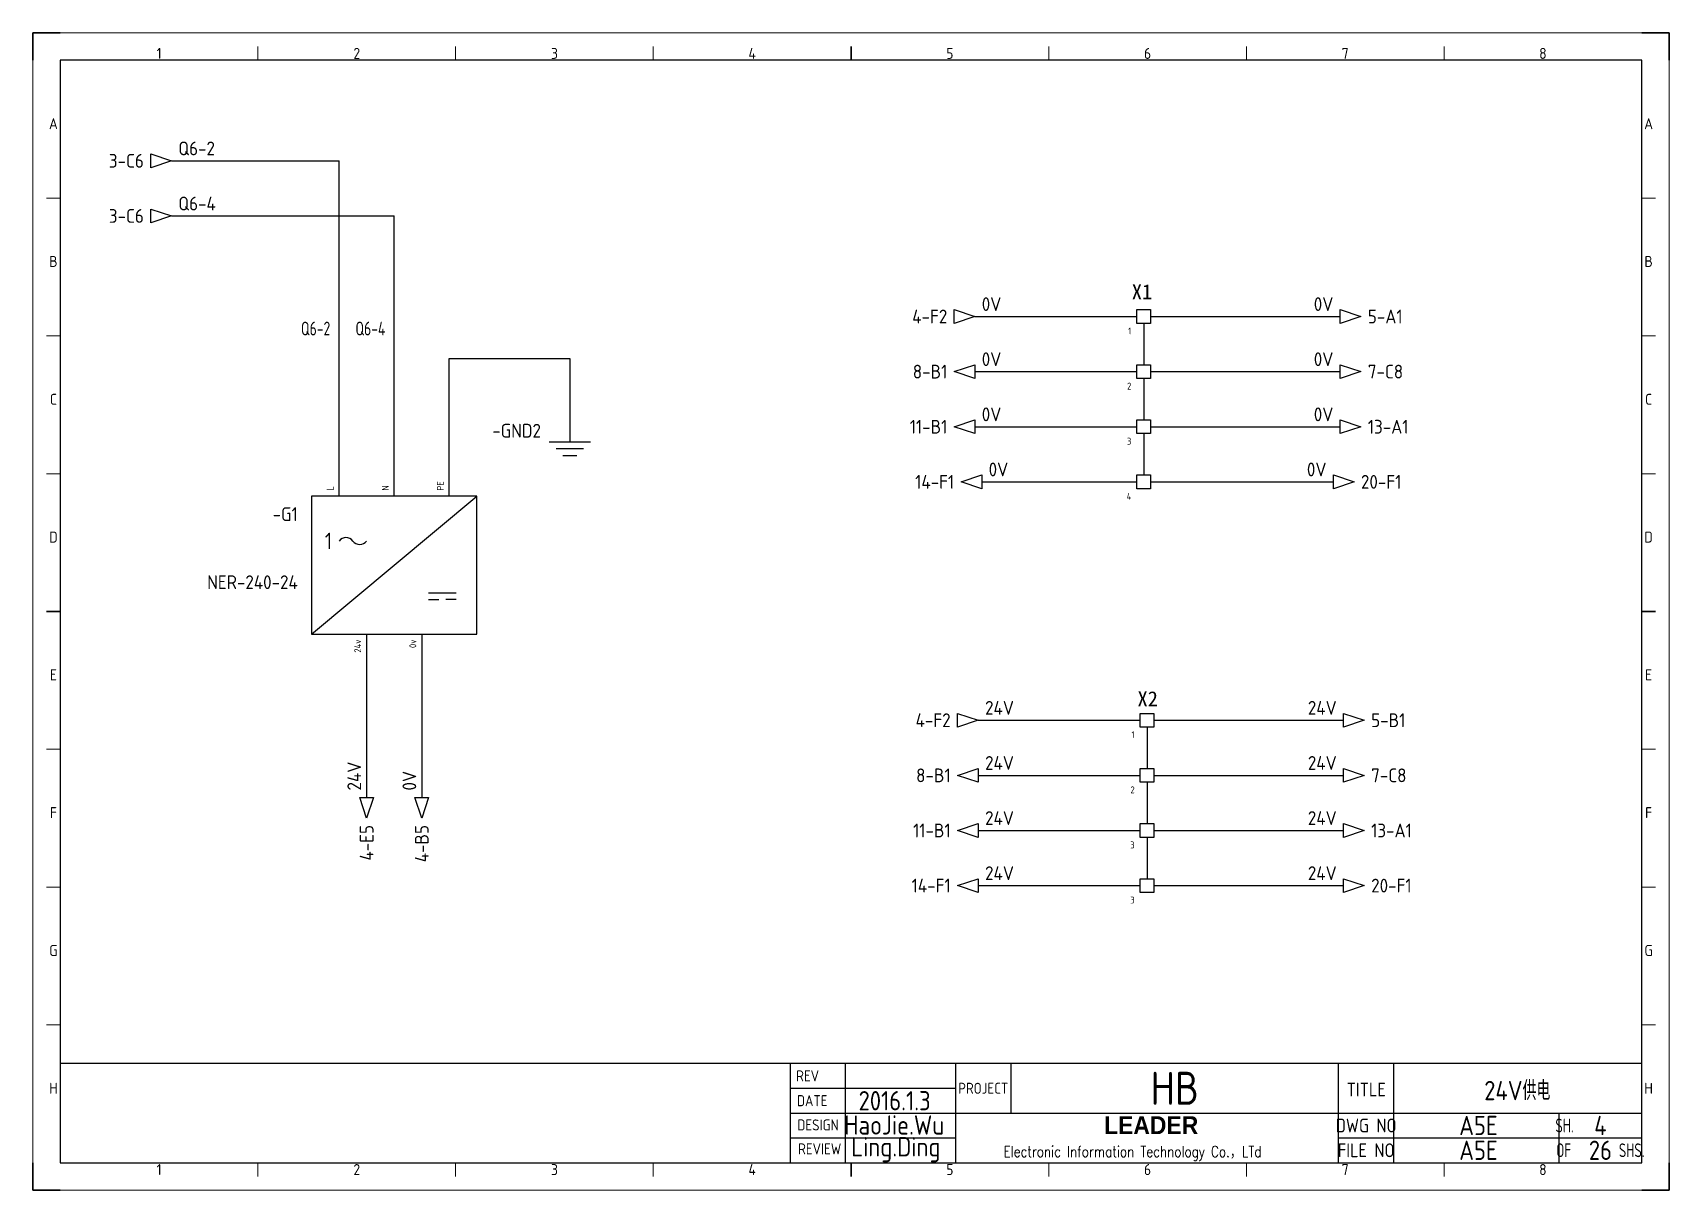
# Model space of a CAD drawing. Header units: millimetres. Extents: x -1699 to 15529, y -2130 to 61.
# Drawn here: x 305 to 899, y -2123 to -1703 of the extents above; entities that cross this region are included whole.
import ezdxf
from ezdxf.enums import TextEntityAlignment as Align

# ---------------------------------------------------------------- set-up
doc = ezdxf.new("R2010")
doc.units = ezdxf.units.MM
doc.header["$LTSCALE"] = 10
for name, color, linetype in [('AE_BOR', 1, 'Continuous'), ('DESC', 1, 'Continuous'), ('SYMS', 7, 'Continuous'), ('TAGS', 51, 'Continuous'), ('TERMS', 123, 'Continuous'), ('WIRENO', 70, 'Continuous'), ('WIREREF', 61, 'Continuous'), ('WIREREF_DEST', 61, 'Continuous'), ('XREF', 7, 'Continuous'), ('YEL_14_THHN', 7, 'Continuous'), ('图框_标题栏属性', 1, 'Continuous'), ('图框_标题栏文字', 6, 'Continuous')]:
    doc.layers.add(name, color=color, linetype=linetype)
doc.styles.add('ACGBTS', font='ISOCP.SHX')
doc.styles.add('CCFS', font='', dxfattribs={"height": 0.7})
doc.styles.get("Standard").update_dxf_attribs({"font": 'simplex.shx', "width": 0.8, "height": 1.625, "bigfont": 'spec_bar.shx'})
doc.styles.add('WD_IEC', font='ISOCP2.shx', dxfattribs={"height": 4, "bigfont": 'gbcbig.shx'})
doc.styles.add('工程字', font='gbenor.shx', dxfattribs={"bigfont": 'gbcbig.shx'})
doc.styles.get('CCFS').set_extended_font_data('SimSun')

msp = doc.modelspace()

# ---------------------------------------------------------------- texts
at = {"layer": 'SYMS', "char_height": 5.443, "attachment_point": 1, "style": 'CCFS'}
for s, insert in [('X1', (703.76, -1793.94)), ('X2', (705.84, -1941.6))]:
    msp.add_mtext_dynamic_manual_height_columns(s, width=9.9446, gutter_width=3.5, heights=[0], dxfattribs=dict(at, insert=insert))

# ---------------------------------------------------------------- blocks, each defined once
blk = doc.blocks.new('Border')
for p, q in [((584, 410), (10, 410)), ((10, 410), (10, 10)), ((584, 10), (584, 410)), ((10, 10), (584, 10))]:
    blk.add_line(p, q)
at = {"layer": 'AE_BOR', "color": 1, "lineweight": 30}
for p, q in [((10, 420), (0, 420)), ((0, 420), (0, 410)), ((594, 420), (584, 420)), ((594, 410), (594, 420)), ((297, 410), (297, 415)), ((5, 210), (10, 210)), ((584, 210), (589, 210)), ((0, 0), (0, 10)), ((297, 5), (297, 10)), ((594, 0), (594, 10)), ((0, 0), (10, 0)), ((594, 0), (584, 0))]:
    blk.add_line(p, q, dxfattribs=at)
at = {"layer": 'AE_BOR', "color": 1, "lineweight": 15}
for p, q in [((0, 420), (594, 420)), ((0, 0), (0, 420)), ((594, 420), (594, 0)), ((81.75, 410), (81.75, 415)), ((153.5, 410), (153.5, 415)), ((225.25, 410), (225.25, 415)), ((368.75, 410), (368.75, 415)), ((440.5, 410), (440.5, 415)), ((512.25, 410), (512.25, 415)), ((10, 360), (5, 360)), ((589, 360), (584, 360)), ((10, 310), (5, 310)), ((589, 310), (584, 310)), ((10, 260), (5, 260)), ((589, 260), (584, 260)), ((10, 160), (5, 160)), ((589, 160), (584, 160)), ((10, 110), (5, 110)), ((589, 110), (584, 110)), ((10, 60), (5, 60)), ((589, 60), (584, 60)), ((81.75, 5), (81.75, 10)), ((153.5, 5), (153.5, 10)), ((225.25, 5), (225.25, 10)), ((368.75, 5), (368.75, 10)), ((440.5, 5), (440.5, 10)), ((512.25, 5), (512.25, 10)), ((594, 0), (0, 0))]:
    blk.add_line(p, q, dxfattribs=at)
at = {"layer": 'AE_BOR', "color": 1, "lineweight": 15, "style": 'ACGBTS'}
for s, p in [('1', (45.875, 412.5)), ('2', (117.625, 412.5)), ('3', (189.375, 412.5)), ('4', (261.125, 412.5)), ('5', (332.875, 412.5)), ('6', (404.625, 412.5)), ('7', (476.375, 412.5)), ('8', (548.125, 412.5)), ('A', (7.5, 387)), ('A', (586.5, 387)), ('B', (7.5, 337)), ('B', (586.5, 337)), ('C', (7.5, 287)), ('C', (586.5, 287)), ('D', (7.5, 237)), ('D', (586.5, 237)), ('E', (7.5, 187)), ('E', (586.5, 187)), ('F', (7.5, 137)), ('F', (586.5, 137)), ('G', (7.5, 87)), ('G', (586.5, 87)), ('H', (7.5, 37)), ('H', (586.5, 37)), ('1', (45.875, 7.5)), ('2', (117.625, 7.5)), ('3', (189.375, 7.5)), ('4', (261.125, 7.5)), ('5', (332.875, 7.5)), ('6', (404.625, 7.5)), ('7', (476.375, 7.5)), ('8', (548.125, 7.5))]:
    blk.add_text(s, height=4, dxfattribs=at).set_placement(p, align=Align.MIDDLE)
blk = doc.blocks.new('TITLE3')
for p, q in [((-309, 0), (-309, 36)), ((-289, 0), (-289, 36)), ((-249, 0), (-249, 36)), ((-249, 0), (-249, 36)), ((-249, 0), (-249, 36)), ((-229, 36), (-229, 27)), ((-110, 0), (-110, 36)), ((-90, 0), (-90, 36)), ((-309, 27), (-249, 27)), ((-229, 27), (-229, 18)), ((-309, 18), (-248.01, 18)), ((-249, 18), (0, 18)), ((-30, 0), (-30, 18)), ((-309, 9), (-249, 9)), ((-110, 9), (0, 9)), ((-289, 4.18), (-289, 4.18)), ((-289, 4.18), (-289, 4.18))]:
    blk.add_line(p, q)
blk.add_lwpolyline([(-309, 36), (-574, 36), (-574, 0), (-309, 0)], close=True)
blk.add_lwpolyline([(-309, 0), (0, 0), (0, 36), (-309, 36)])
at = {"insert": (-248.01, 16.87), "char_height": 5, "attachment_point": 1}
blk.add_mtext_dynamic_manual_height_columns('\\pi52.854;{\\fArial Black|b0|i0|c0|p34;\\H1.3x;LEADER\\Fsimplex,spec_bar|c134;\\H1.0769x; }\\P\\pi16.37;{\\H0.8x;Electronic Information Technology Co.\\fSimSun|b0|i0|c134|p2;，\\Fsimplex,spec_bar|c134;LTd}', width=138.0147, gutter_width=8.12, heights=[69.93], dxfattribs=at)
at = {"layer": '图框_标题栏属性', "style": '工程字'}
for tag, height, p in [('版本', 7, (-271.17, 31.5)), ('项目', 12, (-169.5, 27)), ('名称', 7, (-45.16, 26.53)), ('日期', 7, (-271.17, 22.5)), ('制图', 7, (-271.33, 13.69)), ('文件', 7, (-59.26, 13.5)), ('页数', 7, (-16.34, 13.5)), ('审核', 7, (-270.7, 4.72)), ('图号', 7, (-59.26, 4.5)), ('总数', 7, (-16.34, 4.5))]:
    blk.add_attdef(tag, text='', height=height, dxfattribs=at).set_placement(p, align=Align.MIDDLE)
at = {"layer": '图框_标题栏文字', "style": '工程字'}
for s, height, p in [('REV', 4, (-302.75, 31.5)), ('DATE', 4, (-301.08, 22.5)), ('PROJECT', 4, (-239, 27)), ('TITLE', 5, (-100, 26.53)), ('DESIGN', 4, (-299, 13.69)), ('DWG NO', 5, (-100, 13.5)), ('REVIEW', 4, (-298.37, 5.01)), ('FILE NO', 5, (-100, 4.5))]:
    blk.add_text(s, height=height, dxfattribs=at).set_placement(p, align=Align.MIDDLE_CENTER)
at = {"layer": '图框_标题栏文字', "style": '工程字', "width": 0.8}
for s, p in [('SH.            ', (-15, 13.5)), ('OF        SHS.', (-15, 4.5))]:
    blk.add_text(s, height=5, dxfattribs=at).set_placement(p, align=Align.MIDDLE_CENTER)
blk = doc.blocks.new('HA1D3')
blk.add_lwpolyline([(0, 0), (-3.75, -1.25), (-3.75, 1.25)], close=True)
at = {"style": 'WD_IEC'}
for tag, p, height, flags in [('WIRENO', (1.25, 1), 2.5, 8), ('X1TERM01', (0, 0), 0.32, 1)]:
    blk.add_attdef(tag, p, '', height=height, dxfattribs=dict(at, flags=flags))
blk.add_attdef('XREF', text='', height=2.5, dxfattribs=at).set_placement((-5, 0), align=Align.MIDDLE_RIGHT)
at = {"style": 'WD_IEC', "flags": 1}
blk.add_attdef('SIGCODE', text='', height=1, dxfattribs=at).set_placement((-2.5, 1.8), align=Align.RIGHT)
at = {"style": 'WD_IEC'}
blk.add_attdef('DESC1', text='', height=2.5, dxfattribs=at).set_placement((1.25, -1), align=Align.TOP_LEFT)
blk = doc.blocks.new('VPW1_1PH')
for p, q in [((-5, -25), (25, 0)), ((16.25, -17.5), (21.25, -17.5)), ((16.25, -18.75), (18.125, -18.75)), ((21.25, -18.75), (19.375, -18.75))]:
    blk.add_line(p, q)
blk.add_lwpolyline([(-5, 0), (-5, -25), (25, -25), (25, 0)], close=True)
for centre, start, end in [((1.25, -9.0625), 36.869898, 143.130102), ((3.75, -7.1875), 216.869898, 323.130102)]:
    blk.add_arc(centre, 1.5625, start, end)
at = {"style": 'WD_IEC'}
blk.add_text('1', height=3, dxfattribs=at).set_placement((-1.25, -8.125), align=Align.MIDDLE_RIGHT)
for tag, p in [('TERM02', (9, 1)), ('TERM03', (19, 1)), ('TERM01', (-1, 1))]:
    blk.add_attdef(tag, p, '', height=2, rotation=90, dxfattribs=at)
for tag, p in [('INST', (-7.5, 2.5)), ('LOC', (-7.5, -1)), ('TAG1', (-7.5, -4.5)), ('RATING1', (-7.5, -9)), ('XREF', (-7.5, -13)), ('DESC1', (-7.5, -16.85)), ('DESC2', (-7.5, -20.35)), ('DESC3', (-7.5, -23.85))]:
    blk.add_attdef(tag, text='', height=2.5, dxfattribs=at).set_placement(p, align=Align.RIGHT)
at = {"style": 'WD_IEC', "flags": 1}
for tag, p, height in [('X2TERM01', (0, 0), 0.32), ('X2TERM02', (10, 0), 0.32), ('X2TERM03', (20, 0), 0.32), ('MFG', (27.75, -1), 1.5), ('CAT', (27.75, -3.5), 1.5), ('ASSYCODE', (26, -21.5), 1), ('FAMILY', (26, -23), 1), ('CATDESC', (26, -24.5), 1), ('X8TERM04', (5, -25), 0.32), ('X8TERM05', (15, -25), 0.32)]:
    blk.add_attdef(tag, p, '', height=height, dxfattribs=at)
at = {"style": 'WD_IEC'}
for tag, p in [('TERM04', (4, -26)), ('TERM05', (14, -26))]:
    blk.add_attdef(tag, text='', height=2, rotation=90, dxfattribs=at).set_placement(p, align=Align.RIGHT)
blk = doc.blocks.new('VGND2')
for p, q in [((0, 0), (0, -5)), ((-3.75, -5), (3.75, -5)), ((-2.5, -6.25), (2.5, -6.25)), ((-1.25, -7.5), (1.25, -7.5))]:
    blk.add_line(p, q)
at = {"style": 'WD_IEC'}
for tag, p in [('INST', (-5.25, 2.75)), ('LOC', (-5.25, -0.75)), ('TAG1', (-5.25, -4.25))]:
    blk.add_attdef(tag, text='', height=2.5, dxfattribs=at).set_placement(p, align=Align.RIGHT)
at = {"style": 'WD_IEC', "flags": 1}
blk.add_attdef('X2TERM01', (0, 0), '', height=0.32, dxfattribs=at)
blk = doc.blocks.new('HT0001')
for p, q in [((-1.25, -1.25), (-1.25, 1.25)), ((-1.25, 1.25), (1.25, 1.25)), ((1.25, 1.25), (1.25, -1.25)), ((1.25, -1.25), (-1.25, -1.25))]:
    blk.add_line(p, q)
at = {"style": 'WD_IEC'}
for tag, height, p in [('INST', 2.5, (-2.25, 7.5)), ('LOC', 2.5, (-2.25, 4)), ('DESC1', 2, (-2.25, -6.25)), ('DESC2', 2, (-2.25, -9.05)), ('DESC3', 2, (-2.25, -11.85))]:
    blk.add_attdef(tag, text='', height=height, dxfattribs=at).set_placement(p, align=Align.RIGHT)
at = {"style": 'WD_IEC', "flags": 1}
for tag, p, height in [('ASSYCODE', (2.75, 10.75), 1), ('CATDESC', (2.75, 9.25), 1), ('MFG', (2.75, 7.25), 1.5), ('CAT', (2.75, 4.75), 1.5), ('X4PIN01', (-1.25, 1), 0.25), ('X4TERM01', (-1.25, 0), 0.25), ('X4TERMDESC01', (-1.25, 0.5), 0.4), ('STRIPSEQ', (0, 0), 0.025), ('X2PIN01', (0, 2.25), 0.25), ('X2TERM01', (0, 1.25), 0.25), ('X8PIN01', (0, -0.25), 0.25), ('X2TERMDESC01', (0, 1.75), 0.4), ('X1PIN01', (1.25, 1), 0.25), ('X1TERM01', (1.25, 0), 0.25), ('X1TERMDESC01', (1.25, 0.5), 0.4), ('LINKTERM', (0, -0.04), 0.025), ('X8TERM01', (0, -1.25), 0.25), ('X8TERMDESC01', (0, -0.75), 0.4)]:
    blk.add_attdef(tag, p, '', height=height, dxfattribs=at)
at = {"style": 'WD_IEC', "flags": 8}
for tag, height, p in [('TAGSTRIP', 2.5, (-2.25, 0.5)), ('TERM01', 2, (-2.25, -3.25))]:
    blk.add_attdef(tag, text='', height=height, dxfattribs=at).set_placement(p, align=Align.RIGHT)
blk = doc.blocks.new('HA1S4')
blk.add_lwpolyline([(0, -3.75), (-1.25, 0), (1.25, 0)], close=True)
at = {"style": 'WD_IEC', "flags": 8}
blk.add_attdef('WIRENO', (-1, 1.25), '', height=2.5, rotation=90, dxfattribs=at)
at = {"style": 'WD_IEC'}
blk.add_attdef('DESC1', text='', height=2.5, rotation=90, dxfattribs=at).set_placement((1, 1.25), align=Align.TOP_LEFT)
at = {"style": 'WD_IEC', "flags": 1}
blk.add_attdef('X2TERM01', (0, 0), '', height=0.32, dxfattribs=at)
blk.add_attdef('SIGCODE', text='', height=1, dxfattribs=at).set_placement((-2.5, -3.2), align=Align.RIGHT)
at = {"style": 'WD_IEC'}
blk.add_attdef('XREF', text='', height=2.5, rotation=90, dxfattribs=at).set_placement((0, -5), align=Align.MIDDLE_RIGHT)
blk = doc.blocks.new('HA1S1')
blk.add_lwpolyline([(0, 1.25), (3.75, 0), (0, -1.25)], close=True)
at = {"style": 'WD_IEC'}
for tag, height, flags, p in [('WIRENO', 2.5, 8, (-1.25, 1)), ('SIGCODE', 1, 1, (5, 1.8))]:
    blk.add_attdef(tag, text='', height=height, dxfattribs=dict(at, flags=flags)).set_placement(p, align=Align.RIGHT)
at = {"style": 'WD_IEC', "flags": 1}
blk.add_attdef('X4TERM01', (0, 0), '', height=0.32, dxfattribs=at)
at = {"style": 'WD_IEC'}
blk.add_attdef('XREF', text='', height=2.5, dxfattribs=at).set_placement((5, 0), align=Align.MIDDLE_LEFT)
blk.add_attdef('DESC1', text='', height=2.5, dxfattribs=at).set_placement((-1.25, -1), align=Align.TOP_RIGHT)
blk = doc.blocks.new('HA1S3')
blk.add_lwpolyline([(-3.75, 0), (0, 1.25), (0, -1.25)], close=True)
at = {"style": 'WD_IEC'}
for tag, p, height, flags in [('WIRENO', (1.25, 1), 2.5, 8), ('X1TERM01', (0, 0), 0.32, 1)]:
    blk.add_attdef(tag, p, '', height=height, dxfattribs=dict(at, flags=flags))
blk.add_attdef('XREF', text='', height=2.5, dxfattribs=at).set_placement((-5, 0), align=Align.MIDDLE_RIGHT)
at = {"style": 'WD_IEC', "flags": 1}
blk.add_attdef('SIGCODE', text='', height=1, dxfattribs=at).set_placement((-2.5, 1.8), align=Align.RIGHT)
at = {"style": 'WD_IEC'}
blk.add_attdef('DESC1', text='', height=2.5, dxfattribs=at).set_placement((1.25, -1), align=Align.TOP_LEFT)
blk = doc.blocks.new('WD_WNV')
at = {"linetype": 'Continuous', "style": 'WD_IEC', "width": 0.8}
blk.add_attdef('WIRENO', text='', height=2.5, dxfattribs=at).set_placement((-1.6, 0), align=Align.MIDDLE_RIGHT)
at = {"style": 'WD_IEC', "flags": 1}
for tag, p in [('W08USER', (-1, 0.375)), ('W04USER', (-1, 0.875)), ('W05USER', (-1, 0.75)), ('W09USER', (-1, 0.25)), ('W03USER', (-1, 1)), ('W06USER', (-1, 0.625)), ('W07USER', (-1, 0.5)), ('W02USER', (-1, 1.125)), ('W01USER', (-1, 1.25)), ('W10USER', (-1, 0.125))]:
    blk.add_attdef(tag, text='', height=0.08, dxfattribs=at).set_placement(p, align=Align.CENTER)

# ---------------------------------------------------------------- linework, layer by layer
at = {"layer": 'YEL_14_THHN'}
for p, q in [((355.18, -1749.12), (416.05, -1749.12)), ((416.05, -1870.82), (416.05, -1749.12)), ((355.18, -1769.12), (436.05, -1769.12)), ((436.05, -1870.82), (436.05, -1769.12)), ((646.8, -1805.61), (705.6, -1805.61)), ((710.6, -1805.61), (779.44, -1805.61)), ((708.1, -1808.11), (708.1, -1823.11)), ((456.05, -1870.82), (456.05, -1820.85)), ((456.05, -1820.85), (499.81, -1820.85)), ((499.81, -1820.85), (499.81, -1841.05)), ((646.8, -1825.61), (705.6, -1825.61)), ((708.1, -1828.11), (708.1, -1843.11)), ((710.6, -1825.61), (779.44, -1825.61)), ((646.8, -1845.61), (705.6, -1845.61)), ((710.6, -1845.61), (779.44, -1845.61)), ((708.1, -1848.11), (708.1, -1863.11)), ((649.3, -1865.61), (705.6, -1865.61)), ((710.6, -1865.61), (776.94, -1865.61)), ((426.05, -1920.82), (426.05, -1980.1)), ((446.05, -1920.82), (446.05, -1980.1)), ((648.01, -1952.1), (706.81, -1952.1)), ((711.81, -1952.1), (780.65, -1952.1)), ((709.31, -1954.6), (709.31, -1969.6)), ((648.01, -1972.1), (706.81, -1972.1)), ((709.31, -1974.6), (709.31, -1989.6)), ((711.81, -1972.1), (780.65, -1972.1)), ((648.01, -1992.1), (706.81, -1992.1)), ((709.31, -1994.6), (709.31, -2009.6)), ((711.81, -1992.1), (780.65, -1992.1)), ((648.01, -2012.1), (706.81, -2012.1)), ((711.81, -2012.1), (780.65, -2012.1))]:
    msp.add_line(p, q, dxfattribs=at)

# ---------------------------------------------------------------- block references
ref = msp.add_blockref('TITLE3', (888.85, -2112.64))
ref.add_attrib('总数', '26', dxfattribs={"layer": '图框_标题栏属性', "height": 7, "style": '工程字'}).set_placement((873.85, -2108.14), align=Align.MIDDLE)
ref.add_attrib('页数', '4', dxfattribs={"layer": '图框_标题栏属性', "height": 7, "style": '工程字'}).set_placement((873.85, -2099.14), align=Align.MIDDLE)
ref.add_attrib('文件', 'A5E', dxfattribs={"layer": '图框_标题栏属性', "height": 7, "style": '工程字'}).set_placement((829.59, -2099.14), align=Align.MIDDLE)
ref.add_attrib('图号', 'A5E', dxfattribs={"layer": '图框_标题栏属性', "height": 7, "style": '工程字'}).set_placement((829.59, -2108.14), align=Align.MIDDLE)
ref.add_attrib('名称', '24V供电', dxfattribs={"layer": '图框_标题栏属性', "height": 7, "style": '工程字'}).set_placement((843.68, -2086.11), align=Align.MIDDLE)
ref.add_attrib('项目', 'HB', dxfattribs={"layer": '图框_标题栏属性', "height": 12, "style": '工程字'}).set_placement((719.35, -2085.64), align=Align.MIDDLE)
ref.add_attrib('审核', 'Ling.Ding', dxfattribs={"layer": '图框_标题栏属性', "height": 7, "style": '工程字'}).set_placement((618.14, -2107.92), align=Align.MIDDLE)
ref.add_attrib('制图', 'HaoJie.Wu', dxfattribs={"layer": '图框_标题栏属性', "height": 7, "style": '工程字'}).set_placement((617.52, -2098.95), align=Align.MIDDLE)
ref.add_attrib('日期', '2016.1.3', dxfattribs={"layer": '图框_标题栏属性', "height": 7, "style": '工程字'}).set_placement((617.68, -2090.14), align=Align.MIDDLE)
at = {"layer": 'AE_BOR'}
msp.add_blockref('Border', (304.85, -2122.64), dxfattribs=at)
at = {"layer": 'SYMS'}
ref = msp.add_blockref('HA1D3', (355.18, -1749.12), dxfattribs=dict(at, xscale=2, yscale=2, zscale=2))
ref.add_attrib('XREF', '3-C6', dxfattribs={"layer": 'XREF', "height": 5, "style": 'WD_IEC'}).set_placement((345.18, -1749.12), align=Align.MIDDLE_RIGHT)
ref.add_attrib('WIRENO', 'Q6-2', (357.68, -1747.12), dxfattribs={"layer": 'WIREREF_DEST', "height": 5, "style": 'WD_IEC', "flags": 8})
ref = msp.add_blockref('HA1D3', (355.18, -1769.12), dxfattribs=dict(at, xscale=2, yscale=2, zscale=2))
ref.add_attrib('XREF', '3-C6', dxfattribs={"layer": 'XREF', "height": 5, "style": 'WD_IEC'}).set_placement((345.18, -1769.12), align=Align.MIDDLE_RIGHT)
ref.add_attrib('WIRENO', 'Q6-4', (357.68, -1767.12), dxfattribs={"layer": 'WIREREF_DEST', "height": 5, "style": 'WD_IEC', "flags": 8})
ref = msp.add_blockref('HA1D3', (646.8, -1805.61), dxfattribs=dict(at, xscale=2, yscale=2, zscale=2))
ref.add_attrib('XREF', '4-F2', dxfattribs={"layer": 'XREF', "height": 5, "style": 'WD_IEC'}).set_placement((636.8, -1805.61), align=Align.MIDDLE_RIGHT)
ref.add_attrib('WIRENO', '0V', (649.3, -1803.61), dxfattribs={"layer": 'WIREREF_DEST', "height": 5, "style": 'WD_IEC', "flags": 8})
ref = msp.add_blockref('HA1S1', (779.44, -1805.61), dxfattribs=dict(at, xscale=2, yscale=2, zscale=2))
ref.add_attrib('XREF', '5-A1', dxfattribs={"layer": 'XREF', "height": 5, "style": 'WD_IEC'}).set_placement((789.44, -1805.61), align=Align.MIDDLE_LEFT)
ref.add_attrib('WIRENO', '0V', dxfattribs={"layer": 'WIREREF', "height": 5, "style": 'WD_IEC', "flags": 8}).set_placement((776.94, -1803.61), align=Align.RIGHT)
ref = msp.add_blockref('HT0001', (708.1, -1805.61), dxfattribs=dict(at, xscale=2, yscale=2, zscale=2))
ref.add_attrib('TERM01', '1', dxfattribs={"layer": 'TERMS', "height": 2.5, "style": 'WD_IEC', "flags": 8}).set_placement((703.6, -1812.11), align=Align.RIGHT)
ref = msp.add_blockref('HA1S3', (646.8, -1825.61), dxfattribs=dict(at, xscale=2, yscale=2, zscale=2))
ref.add_attrib('XREF', '8-B1', dxfattribs={"layer": 'XREF', "height": 5, "style": 'WD_IEC'}).set_placement((636.8, -1825.61), align=Align.MIDDLE_RIGHT)
ref.add_attrib('WIRENO', '0V', (649.3, -1823.61), dxfattribs={"layer": 'WIREREF', "height": 5, "style": 'WD_IEC', "flags": 8})
ref = msp.add_blockref('HT0001', (708.1, -1825.61), dxfattribs=dict(at, xscale=2, yscale=2, zscale=2))
ref.add_attrib('TERM01', '2', dxfattribs={"layer": 'TERMS', "height": 2.5, "style": 'WD_IEC', "flags": 8}).set_placement((703.6, -1832.11), align=Align.RIGHT)
ref = msp.add_blockref('HA1S1', (779.44, -1825.61), dxfattribs=dict(at, xscale=2, yscale=2, zscale=2))
ref.add_attrib('XREF', '7-C8', dxfattribs={"layer": 'XREF', "height": 5, "style": 'WD_IEC'}).set_placement((789.44, -1825.61), align=Align.MIDDLE_LEFT)
ref.add_attrib('WIRENO', '0V', dxfattribs={"layer": 'WIREREF', "height": 5, "style": 'WD_IEC', "flags": 8}).set_placement((776.94, -1823.61), align=Align.RIGHT)
ref = msp.add_blockref('VGND2', (499.81, -1841.05), dxfattribs=dict(at, xscale=2, yscale=2, zscale=2))
ref.add_attrib('TAG1', '-GND2', dxfattribs={"layer": 'TAGS', "height": 5, "style": 'WD_IEC'}).set_placement((489.31, -1849.55), align=Align.RIGHT)
ref = msp.add_blockref('HA1S3', (646.8, -1845.61), dxfattribs=dict(at, xscale=2, yscale=2, zscale=2))
ref.add_attrib('XREF', '11-B1', dxfattribs={"layer": 'XREF', "height": 5, "style": 'WD_IEC'}).set_placement((636.8, -1845.61), align=Align.MIDDLE_RIGHT)
ref.add_attrib('WIRENO', '0V', (649.3, -1843.61), dxfattribs={"layer": 'WIREREF', "height": 5, "style": 'WD_IEC', "flags": 8})
ref = msp.add_blockref('HA1S1', (779.44, -1845.61), dxfattribs=dict(at, xscale=2, yscale=2, zscale=2))
ref.add_attrib('XREF', '13-A1', dxfattribs={"layer": 'XREF', "height": 5, "style": 'WD_IEC'}).set_placement((789.44, -1845.61), align=Align.MIDDLE_LEFT)
ref.add_attrib('WIRENO', '0V', dxfattribs={"layer": 'WIREREF', "height": 5, "style": 'WD_IEC', "flags": 8}).set_placement((776.94, -1843.61), align=Align.RIGHT)
ref = msp.add_blockref('HT0001', (708.1, -1845.61), dxfattribs=dict(at, xscale=2, yscale=2, zscale=2))
ref.add_attrib('TERM01', '3', dxfattribs={"layer": 'TERMS', "height": 2.5, "style": 'WD_IEC', "flags": 8}).set_placement((703.6, -1852.11), align=Align.RIGHT)
ref = msp.add_blockref('HA1S3', (649.3, -1865.61), dxfattribs=dict(at, xscale=2, yscale=2, zscale=2))
ref.add_attrib('XREF', '14-F1', dxfattribs={"layer": 'XREF', "height": 5, "style": 'WD_IEC'}).set_placement((639.3, -1865.61), align=Align.MIDDLE_RIGHT)
ref.add_attrib('WIRENO', '0V', (651.8, -1863.61), dxfattribs={"layer": 'WIREREF', "height": 5, "style": 'WD_IEC', "flags": 8})
ref = msp.add_blockref('HA1S1', (776.94, -1865.61), dxfattribs=dict(at, xscale=2, yscale=2, zscale=2))
ref.add_attrib('XREF', '20-F1', dxfattribs={"layer": 'XREF', "height": 5, "style": 'WD_IEC'}).set_placement((786.94, -1865.61), align=Align.MIDDLE_LEFT)
ref.add_attrib('WIRENO', '0V', dxfattribs={"layer": 'WIREREF', "height": 5, "style": 'WD_IEC', "flags": 8}).set_placement((774.44, -1863.61), align=Align.RIGHT)
ref = msp.add_blockref('HT0001', (708.1, -1865.61), dxfattribs=dict(at, xscale=2, yscale=2, zscale=2))
ref.add_attrib('TERM01', '4', dxfattribs={"layer": 'TERMS', "height": 2.5, "style": 'WD_IEC', "flags": 8}).set_placement((703.6, -1872.11), align=Align.RIGHT)
ref = msp.add_blockref('VPW1_1PH', (416.05, -1870.82), dxfattribs=dict(at, xscale=2, yscale=2, zscale=2))
ref.add_attrib('TERM05', '0v', dxfattribs={"layer": 'TERMS', "height": 2.5, "rotation": 90, "style": 'WD_IEC'}).set_placement((444.05, -1922.82), align=Align.RIGHT)
ref.add_attrib('TERM04', '24v', dxfattribs={"layer": 'TERMS', "height": 2.5, "rotation": 90, "style": 'WD_IEC'}).set_placement((424.05, -1922.82), align=Align.RIGHT)
ref.add_attrib('TERM03', 'PE', (454.05, -1868.82), dxfattribs={"layer": 'TERMS', "height": 2.5, "rotation": 90, "style": 'WD_IEC'})
ref.add_attrib('TERM02', 'N', (434.05, -1868.82), dxfattribs={"layer": 'TERMS', "height": 2.5, "rotation": 90, "style": 'WD_IEC'})
ref.add_attrib('TERM01', 'L', (414.05, -1868.82), dxfattribs={"layer": 'TERMS', "height": 2.5, "rotation": 90, "style": 'WD_IEC'})
ref.add_attrib('DESC1', 'NER-240-24', dxfattribs={"layer": 'DESC', "height": 5, "style": 'WD_IEC'}).set_placement((401.05, -1904.52), align=Align.RIGHT)
ref.add_attrib('TAG1', '-G1', dxfattribs={"layer": 'TAGS', "height": 5, "style": 'WD_IEC'}).set_placement((401.05, -1879.82), align=Align.RIGHT)
ref = msp.add_blockref('HA1D3', (648.01, -1952.1), dxfattribs=dict(at, xscale=2, yscale=2, zscale=2))
ref.add_attrib('XREF', '4-F2', dxfattribs={"layer": 'XREF', "height": 5, "style": 'WD_IEC'}).set_placement((638.01, -1952.1), align=Align.MIDDLE_RIGHT)
ref.add_attrib('WIRENO', '24V', (650.51, -1950.1), dxfattribs={"layer": 'WIREREF_DEST', "height": 5, "style": 'WD_IEC', "flags": 8})
ref = msp.add_blockref('HA1S1', (780.65, -1952.1), dxfattribs=dict(at, xscale=2, yscale=2, zscale=2))
ref.add_attrib('XREF', '5-B1', dxfattribs={"layer": 'XREF', "height": 5, "style": 'WD_IEC'}).set_placement((790.65, -1952.1), align=Align.MIDDLE_LEFT)
ref.add_attrib('WIRENO', '24V', dxfattribs={"layer": 'WIREREF', "height": 5, "style": 'WD_IEC', "flags": 8}).set_placement((778.15, -1950.1), align=Align.RIGHT)
ref = msp.add_blockref('HT0001', (709.31, -1952.1), dxfattribs=dict(at, xscale=2, yscale=2, zscale=2))
ref.add_attrib('TERM01', '1', dxfattribs={"layer": 'TERMS', "height": 2.5, "style": 'WD_IEC', "flags": 8}).set_placement((704.81, -1958.6), align=Align.RIGHT)
ref = msp.add_blockref('HA1S3', (648.01, -1972.1), dxfattribs=dict(at, xscale=2, yscale=2, zscale=2))
ref.add_attrib('XREF', '8-B1', dxfattribs={"layer": 'XREF', "height": 5, "style": 'WD_IEC'}).set_placement((638.01, -1972.1), align=Align.MIDDLE_RIGHT)
ref.add_attrib('WIRENO', '24V', (650.51, -1970.1), dxfattribs={"layer": 'WIREREF', "height": 5, "style": 'WD_IEC', "flags": 8})
ref = msp.add_blockref('HA1S1', (780.65, -1972.1), dxfattribs=dict(at, xscale=2, yscale=2, zscale=2))
ref.add_attrib('XREF', '7-C8', dxfattribs={"layer": 'XREF', "height": 5, "style": 'WD_IEC'}).set_placement((790.65, -1972.1), align=Align.MIDDLE_LEFT)
ref.add_attrib('WIRENO', '24V', dxfattribs={"layer": 'WIREREF', "height": 5, "style": 'WD_IEC', "flags": 8}).set_placement((778.15, -1970.1), align=Align.RIGHT)
ref = msp.add_blockref('HA1S4', (426.05, -1980.1), dxfattribs=dict(at, xscale=2, yscale=2, zscale=2))
ref.add_attrib('XREF', '4-E5', dxfattribs={"layer": 'XREF', "height": 5, "rotation": 90, "style": 'WD_IEC'}).set_placement((426.05, -1990.1), align=Align.MIDDLE_RIGHT)
ref.add_attrib('WIRENO', '24V', (424.05, -1977.6), dxfattribs={"layer": 'WIREREF', "height": 5, "rotation": 90, "style": 'WD_IEC', "flags": 8})
ref = msp.add_blockref('HA1S4', (446.05, -1980.1), dxfattribs=dict(at, xscale=2, yscale=2, zscale=2))
ref.add_attrib('XREF', '4-B5', dxfattribs={"layer": 'XREF', "height": 5, "rotation": 90, "style": 'WD_IEC'}).set_placement((446.05, -1990.1), align=Align.MIDDLE_RIGHT)
ref.add_attrib('WIRENO', '0V', (444.05, -1977.6), dxfattribs={"layer": 'WIREREF', "height": 5, "rotation": 90, "style": 'WD_IEC', "flags": 8})
ref = msp.add_blockref('HT0001', (709.31, -1972.1), dxfattribs=dict(at, xscale=2, yscale=2, zscale=2))
ref.add_attrib('TERM01', '2', dxfattribs={"layer": 'TERMS', "height": 2.5, "style": 'WD_IEC', "flags": 8}).set_placement((704.81, -1978.6), align=Align.RIGHT)
ref = msp.add_blockref('HA1S3', (648.01, -1992.1), dxfattribs=dict(at, xscale=2, yscale=2, zscale=2))
ref.add_attrib('XREF', '11-B1', dxfattribs={"layer": 'XREF', "height": 5, "style": 'WD_IEC'}).set_placement((638.01, -1992.1), align=Align.MIDDLE_RIGHT)
ref.add_attrib('WIRENO', '24V', (650.51, -1990.1), dxfattribs={"layer": 'WIREREF', "height": 5, "style": 'WD_IEC', "flags": 8})
ref = msp.add_blockref('HT0001', (709.31, -1992.1), dxfattribs=dict(at, xscale=2, yscale=2, zscale=2))
ref.add_attrib('TERM01', '3', dxfattribs={"layer": 'TERMS', "height": 2.5, "style": 'WD_IEC', "flags": 8}).set_placement((704.81, -1998.6), align=Align.RIGHT)
ref = msp.add_blockref('HA1S1', (780.65, -1992.1), dxfattribs=dict(at, xscale=2, yscale=2, zscale=2))
ref.add_attrib('XREF', '13-A1', dxfattribs={"layer": 'XREF', "height": 5, "style": 'WD_IEC'}).set_placement((790.65, -1992.1), align=Align.MIDDLE_LEFT)
ref.add_attrib('WIRENO', '24V', dxfattribs={"layer": 'WIREREF', "height": 5, "style": 'WD_IEC', "flags": 8}).set_placement((778.15, -1990.1), align=Align.RIGHT)
ref = msp.add_blockref('HA1S3', (648.01, -2012.1), dxfattribs=dict(at, xscale=2, yscale=2, zscale=2))
ref.add_attrib('XREF', '14-F1', dxfattribs={"layer": 'XREF', "height": 5, "style": 'WD_IEC'}).set_placement((638.01, -2012.1), align=Align.MIDDLE_RIGHT)
ref.add_attrib('WIRENO', '24V', (650.51, -2010.1), dxfattribs={"layer": 'WIREREF', "height": 5, "style": 'WD_IEC', "flags": 8})
ref = msp.add_blockref('HA1S1', (780.65, -2012.1), dxfattribs=dict(at, xscale=2, yscale=2, zscale=2))
ref.add_attrib('XREF', '20-F1', dxfattribs={"layer": 'XREF', "height": 5, "style": 'WD_IEC'}).set_placement((790.65, -2012.1), align=Align.MIDDLE_LEFT)
ref.add_attrib('WIRENO', '24V', dxfattribs={"layer": 'WIREREF', "height": 5, "style": 'WD_IEC', "flags": 8}).set_placement((778.15, -2010.1), align=Align.RIGHT)
ref = msp.add_blockref('HT0001', (709.31, -2012.1), dxfattribs=dict(at, xscale=2, yscale=2, zscale=2))
ref.add_attrib('TERM01', '3', dxfattribs={"layer": 'TERMS', "height": 2.5, "style": 'WD_IEC', "flags": 8}).set_placement((704.81, -2018.6), align=Align.RIGHT)
at = {"layer": 'WIRENO'}
ref = msp.add_blockref('WD_WNV', (416.05, -1809.97), dxfattribs=dict(at, xscale=2, yscale=2, zscale=2))
ref.add_attrib('WIRENO', 'Q6-2', dxfattribs={"linetype": 'Continuous', "height": 5, "style": 'WD_IEC', "width": 0.8}).set_placement((412.85, -1809.97), align=Align.MIDDLE_RIGHT)
ref = msp.add_blockref('WD_WNV', (436.05, -1809.97), dxfattribs=dict(at, xscale=2, yscale=2, zscale=2))
ref.add_attrib('WIRENO', 'Q6-4', dxfattribs={"linetype": 'Continuous', "height": 5, "style": 'WD_IEC', "width": 0.8}).set_placement((432.85, -1809.97), align=Align.MIDDLE_RIGHT)

msp.set_redraw_order([(e.dxf.handle, doc.entitydb.next_handle()) for e in msp.query("TEXT MTEXT ATTDEF DIMENSION ARC_DIMENSION")])  # texts and dimensions are drawn at this point

doc.saveas('drawing.dxf')
